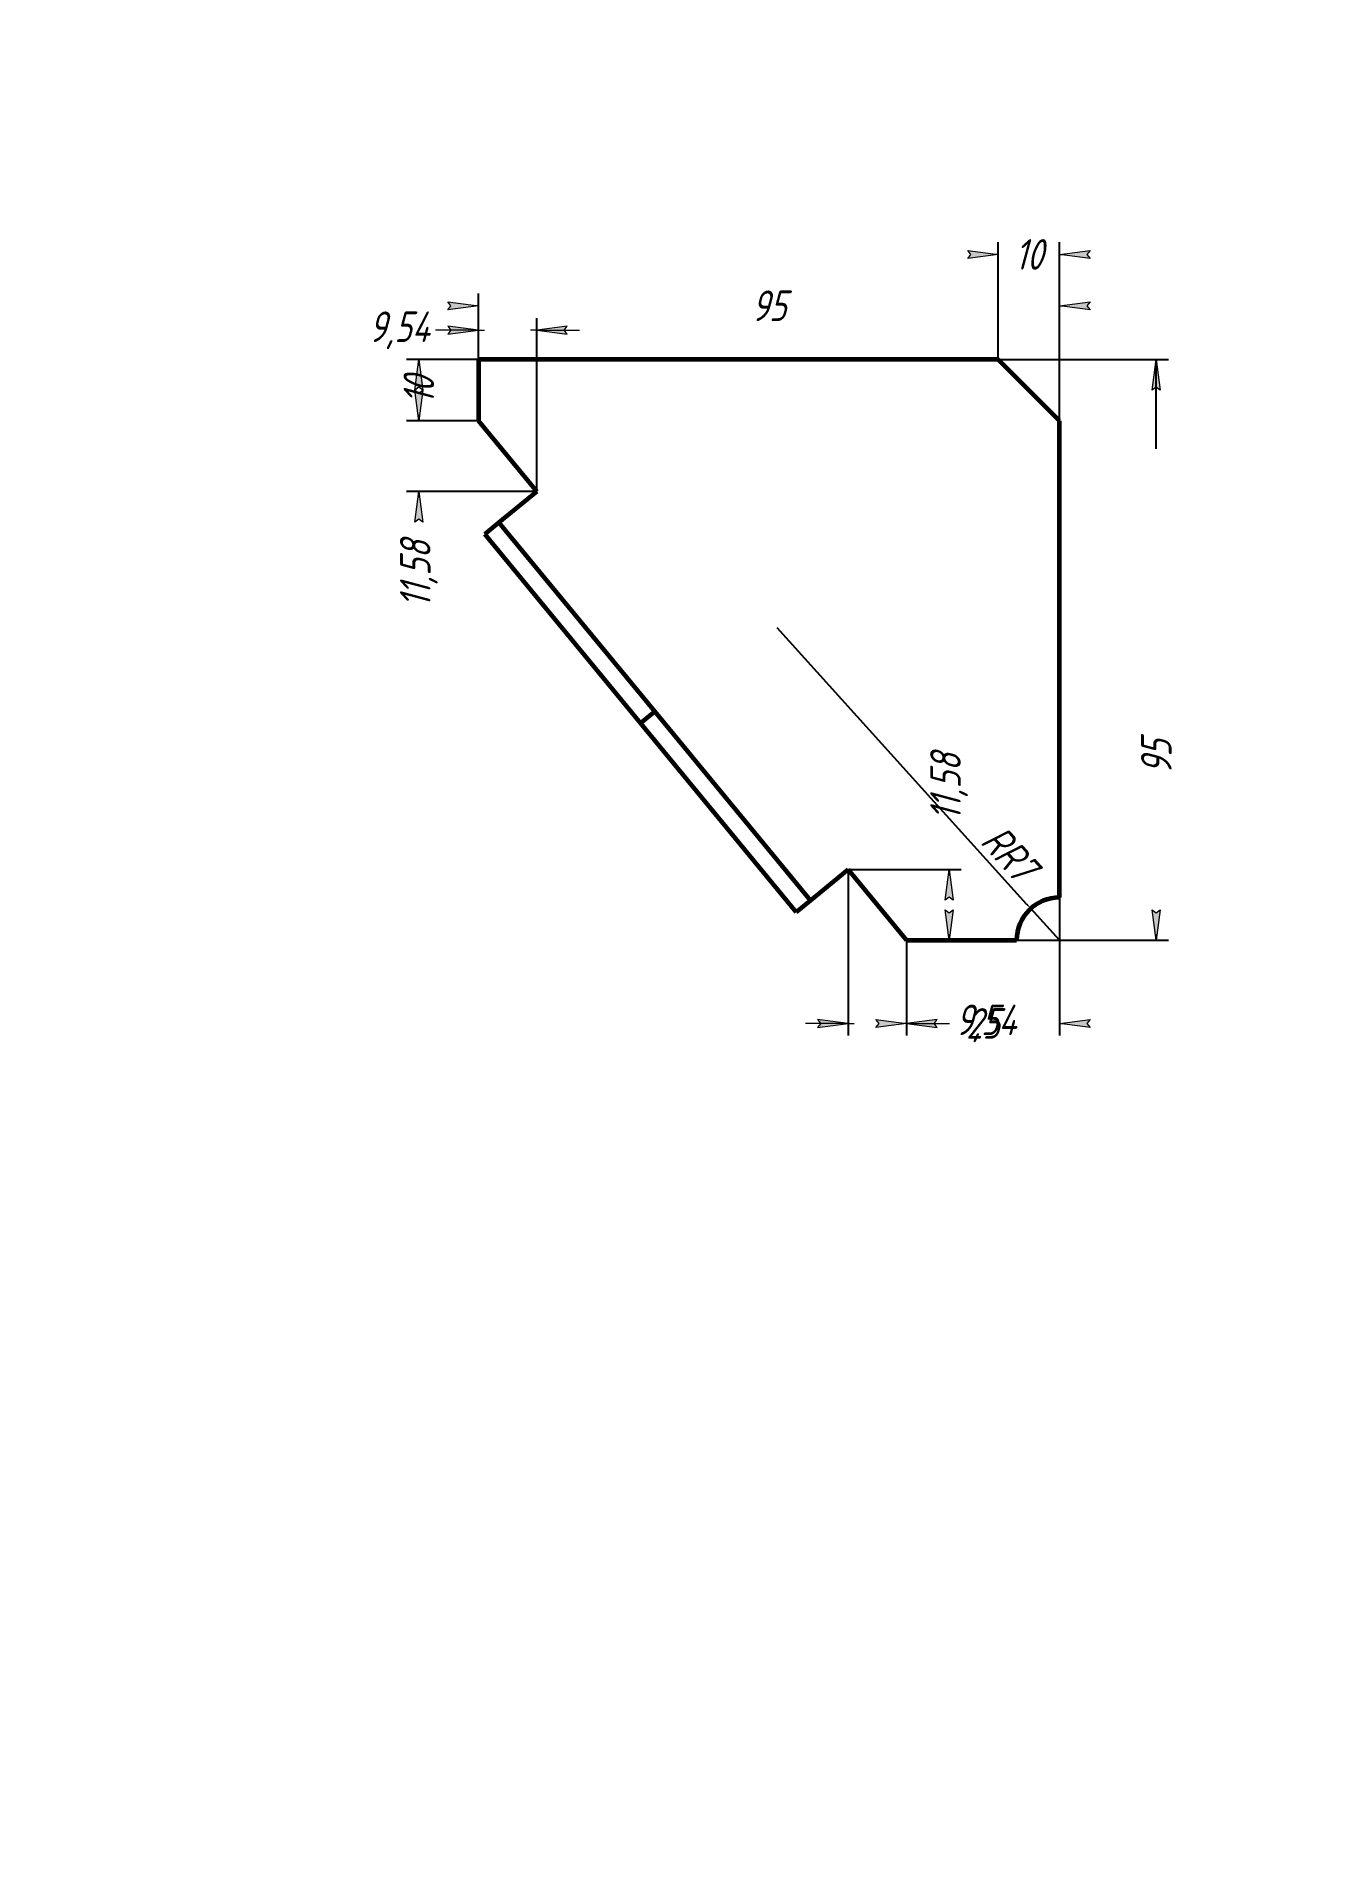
# Model space of a CAD drawing. Header units: millimetres. Extents: x 0 to 3780, y -362 to 428.
# Drawn here: x 210 to 420, y 0 to 297 of the extents above; entities that cross this region are included whole.
import ezdxf

# ---------------------------------------------------------------- set-up
doc = ezdxf.new("R2010")
doc.units = ezdxf.units.MM
doc.linetypes.add('K5LT_BASIC', pattern=[0])
doc.linetypes.add('K5LT_THIN', pattern=[0])
doc.layers.add('Системный слой', color=7, linetype='Continuous')
doc.layers.add('Системный слой (1)', color=7, linetype='Continuous', true_color=0x909090)
doc.styles.add('KDIMTEXTSTYLE', font='GOST_AU.SHX', dxfattribs={"width": 0.96, "oblique": 15, "height": 5})
doc.dimstyles.new('KDIMSTYLE (1.00)', dxfattribs={"dimtxt": 5, "dimasz": 1, "dimexe": 2, "dimexo": 0, "dimgap": 1, "dimtad": 1, "dimtxsty": 'KDIMTEXTSTYLE', "dimsah": 1, "dimcen": 0, "dimdle": 1, "dimadec": 0, "dimazin": 0, "dimtfac": 0.667, "dimtmove": 0, "dimatfit": 3, "dimfxl": 1, "dimtvp": 1, "dimtolj": 1, "dimtzin": 0, "dimarcsym": 0})

msp = doc.modelspace()

# ---------------------------------------------------------------- blocks, each defined once
blk = doc.blocks.new('KDIMARROW_01')
at = {"layer": 'Системный слой'}
blk.add_hatch(color=0, dxfattribs=at).paths.add_polyline_path([(-5, -0.6582624912261956), (0, 0), (-5, 0.658262491226197), (-4.5, 5.51091059616309e-16)])
at = {"layer": 'Системный слой', "color": 0, "linetype": 'K5LT_THIN', "lineweight": 18}
for p, q in [((-4.5, 5.51091059616309e-16), (-5, 0.658262491226197)), ((-5, 0.658262491226197), (0, 0)), ((0, 0), (-5, -0.6582624912261956)), ((-5, -0.6582624912261956), (-4.5, 5.51091059616309e-16))]:
    blk.add_line(p, q, dxfattribs=at)
at = {"layer": 'Системный слой (1)', "color": 0, "linetype": 'K5LT_THIN', "lineweight": 18}
blk.add_line((0, 0), (-1, 0), dxfattribs=at)
blk = doc.blocks.new('KDIMARROW_02')
at = {"layer": 'Системный слой'}
blk.add_hatch(color=0, dxfattribs=at).paths.add_polyline_path([(4.5, -5.51091059616309e-16), (5, 0.6582624912261956), (0, 0), (5, -0.658262491226197)])
at = {"layer": 'Системный слой', "color": 0, "linetype": 'K5LT_THIN', "lineweight": 18}
for p, q in [((5, 0.6582624912261956), (0, 0)), ((0, 0), (5, -0.658262491226197)), ((0, 0), (7, -8.572527594031472e-16)), ((4.5, -5.51091059616309e-16), (5, 0.6582624912261956)), ((5, -0.658262491226197), (4.5, -5.51091059616309e-16))]:
    blk.add_line(p, q, dxfattribs=at)
at = {"layer": 'Системный слой (1)', "color": 0, "linetype": 'K5LT_THIN', "lineweight": 18}
blk.add_line((0, 0), (-1, 0), dxfattribs=at)

# ---------------------------------------------------------------- dimensions: what is measured, and where the dimension line sits
at = {"layer": 'Системный слой (1)', "color": 7}
for base, p1, p2, location, override in [((367.2838439406505, 261.3182115557821), (377.2838439406507, 234.1013590839346), (367.2838439406505, 244.1013590839347), (372.2838439406505, 261.3182115557821), {"dimexo": 0, "dimpost": '\\H5.0;\\W0.965;\\Q15;<>', "dimblk1": 'KDIMARROW_01', "dimblk2": 'KDIMARROW_01', "dimse1": 0, "dimse2": 0, "dimclrt": 7, "dimtolj": 1}), ((282.2838439406505, 252.9199061000223), (377.2838439406507, 234.1013590839346), (282.2838439406505, 244.1013590839347), (329.7838439406505, 252.9199061000223), {"dimexo": 0, "dimpost": '\\H5.0;\\W0.965;\\Q15;<>', "dimblk1": 'KDIMARROW_01', "dimblk2": 'KDIMARROW_01', "dimse1": 0, "dimse2": 0, "dimclrt": 7, "dimtolj": 1}), ((291.8194527335661, 248.9027828916479), (282.2838439406505, 234.1013590839346), (291.8194527335661, 222.5224055496791), (269.3220987039363, 248.9027828916479), {"dimexo": 0, "dimpost": '\\H5.0;\\W0.965;\\Q15;<>', "dimblk1": 'KDIMARROW_02', "dimblk2": 'KDIMARROW_02', "dimse1": 0, "dimse2": 0, "dimclrt": 7, "dimtolj": 1}), ((352.2838439406507, 135.5082096548295), (342.7482351477361, 160.680312618191), (352.2838439406507, 149.1013590839347), (365.2455891773645, 135.5082096548295), {"dimexo": 0, "dimpost": '\\H5.0;\\W0.965;\\Q15;<>', "dimblk1": 'KDIMARROW_02', "dimblk2": 'KDIMARROW_02', "dimse1": 0, "dimse2": 0, "dimclrt": 7, "dimtolj": 1}), ((352.2838439406507, 135.5082096548295), (377.2838439406507, 156.1013590839349), (352.2838439406507, 149.1013590839347), (364.7838439406507, 135.5082096548295), {"dimexo": 0, "dimpost": '\\H5.0;\\W0.965;\\Q15;<>', "dimblk1": 'KDIMARROW_01', "dimblk2": 'KDIMARROW_01', "dimse1": 0, "dimse2": 0, "dimclrt": 7, "dimtolj": 1})]:
    msp.add_linear_dim(base=base, p1=p1, p2=p2, location=location, dimstyle='KDIMSTYLE (1.00)', override=override, dxfattribs=at).render()
for base, p1, p2, location in [((272.5463185196027, 244.1013590839347), (282.2838439406505, 234.1013590839346), (282.2838439406505, 244.1013590839347), (272.5463185196027, 239.1013590839347)), ((393.1223727311103, 244.1013590839347), (370.2838439406505, 149.1013590839347), (367.2838439406505, 244.1013590839347), (393.1223727311103, 179.1013590839347)), ((272.5463185196027, 222.5224055496791), (282.2838439406505, 234.1013590839346), (291.8194527335661, 222.5224055496791), (272.5463185196027, 209.0110601670953)), ((359.2423605129663, 160.680312618191), (352.2838439406507, 149.1013590839347), (342.7482351477361, 160.680312618191), (359.2423605129663, 174.1916580007752))]:
    msp.add_linear_dim(base=base, p1=p1, p2=p2, angle=90, location=location, dimstyle='KDIMSTYLE (1.00)', override={"dimexo": 0, "dimpost": '\\H5.0;\\W0.965;\\Q15;<>', "dimblk1": 'KDIMARROW_01', "dimblk2": 'KDIMARROW_01', "dimse1": 0, "dimse2": 0, "dimclrt": 7, "dimtolj": 1}, dxfattribs=at).render()
msp.add_radius_dim(center=(377.2838439406507, 149.1013590839347), radius=7.000000000000175, location=(366.5099566908511, 161.0450002546978), dimstyle='KDIMSTYLE (1.00)', override={"dimpost": '\\H5.0;\\W0.965;\\Q15;R<>', "dimblk2": 'KDIMARROW_01', "dimclrt": 7, "dimtolj": 1}, dxfattribs=at).render()

# ---------------------------------------------------------------- linework, layer by layer
at = {"layer": 'Системный слой (1)', "color": 5, "linetype": 'K5LT_BASIC', "lineweight": 60, "true_color": 0x0000ff}
for p, q in [((367.2838439406505, 244.1013590839347), (282.2838439406505, 244.1013590839347)), ((282.2838439406505, 244.1013590839347), (282.2838439406505, 234.1013590839346)), ((377.2838439406507, 234.1013590839346), (367.2838439406505, 244.1013590839347)), ((282.2838439406505, 234.1013590839346), (291.8194527335661, 222.5224055496791)), ((377.2838439406507, 156.1013590839347), (377.2838439406507, 234.1013590839346)), ((291.8194527335661, 222.5224055496791), (285.6440108486261, 217.436747526794)), ((283.328220141776, 215.529625768211), (285.6440108486261, 217.436747526794)), ((311.1084020557109, 186.515701061049), (285.6440108486261, 217.436747526794)), ((308.7926113488611, 184.6085793024661), (283.328220141776, 215.529625768211)), ((308.7926113488611, 184.6085793024661), (311.1084020557109, 186.515701061049)), ((334.2570025559412, 153.687532836722), (308.7926113488611, 184.6085793024661)), ((336.572793262796, 155.594654595305), (311.1084020557109, 186.515701061049)), ((336.572793262796, 155.594654595305), (342.7482351477361, 160.680312618191)), ((342.7482351477361, 160.680312618191), (352.2838439406507, 149.1013590839347)), ((334.2570025559412, 153.687532836722), (336.572793262796, 155.594654595305)), ((352.2838439406507, 149.1013590839347), (370.2838439406507, 149.1013590839347))]:
    msp.add_line(p, q, dxfattribs=at)
msp.add_arc((377.2838439406507, 149.1013590839347), 7.000000000000177, 90, 180, dxfattribs=at)

msp.set_redraw_order([(e.dxf.handle, doc.entitydb.next_handle()) for e in msp.query("TEXT MTEXT ATTDEF DIMENSION ARC_DIMENSION")])  # texts and dimensions are drawn at this point

doc.saveas('drawing.dxf')
